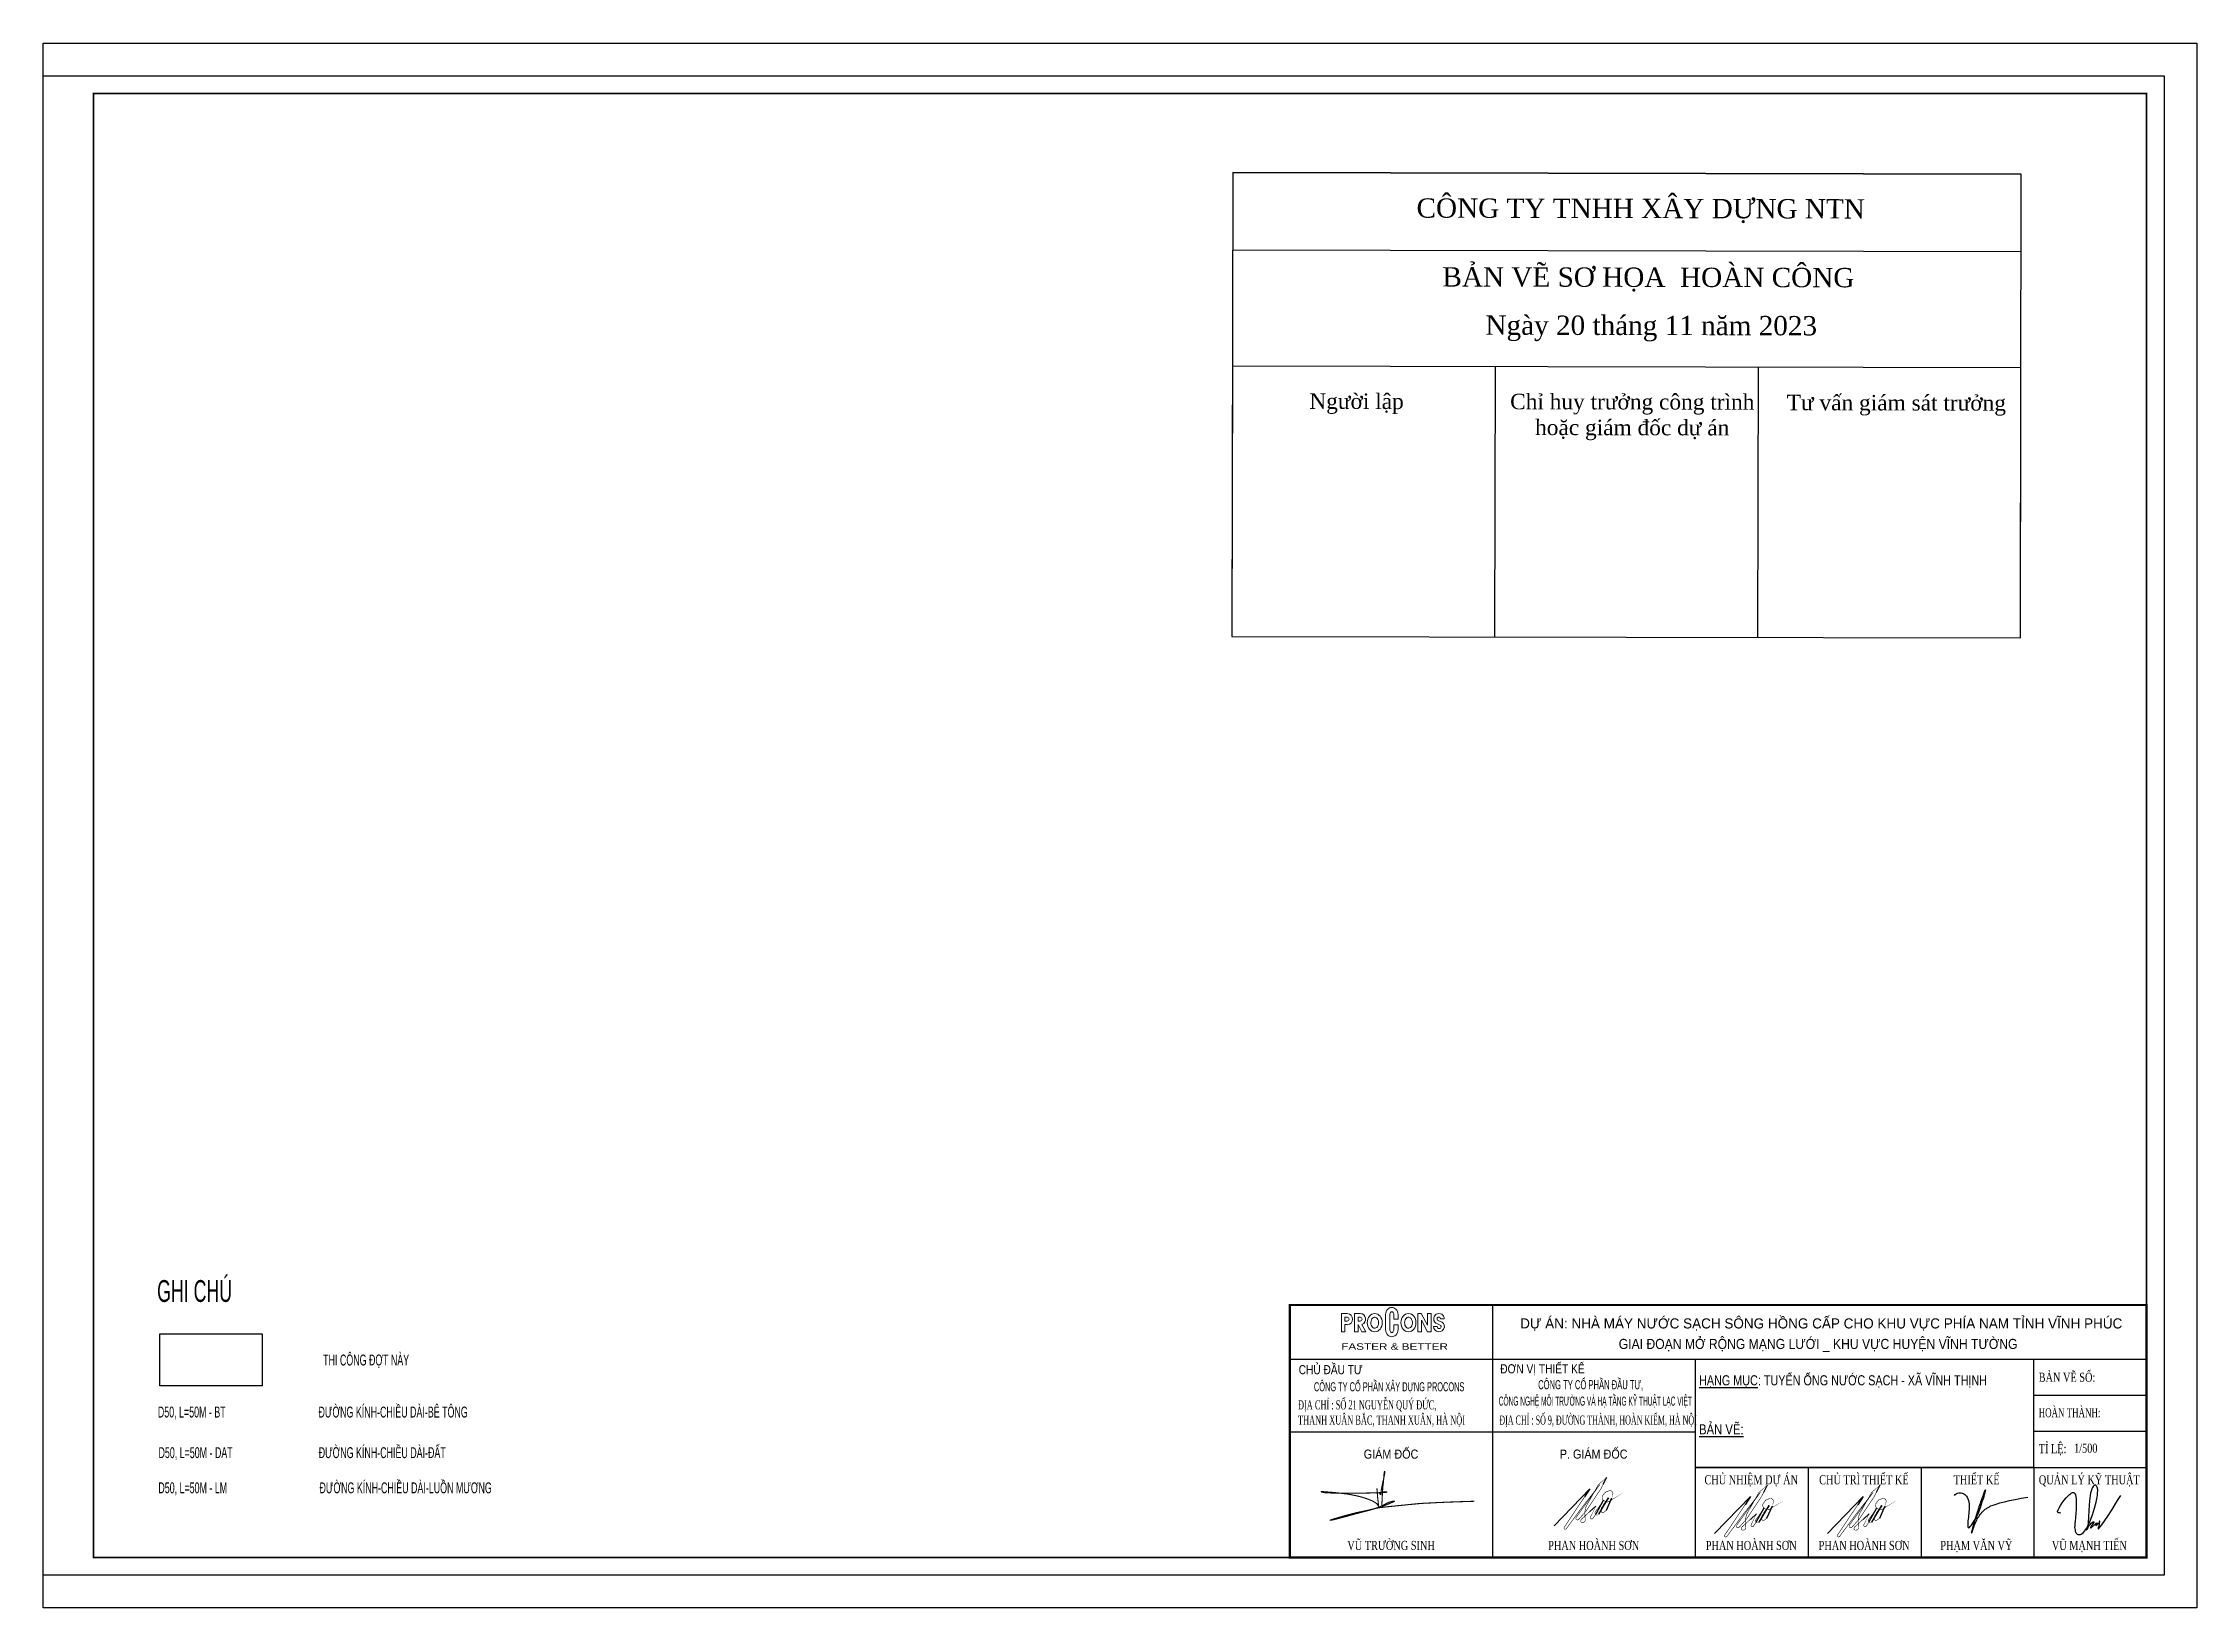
# Paper-space layout 'Layout1' of a CAD drawing. Extents: x -2400 to 6820, y -1166 to 888.
# Drawn here: x 3364.1 to 3790.6, y -1158.8 to -848.8 of the extents above; entities that cross this region are included whole.
import ezdxf
from ezdxf.enums import TextEntityAlignment as Align

# ---------------------------------------------------------------- set-up
doc = ezdxf.new("R2010")
doc.units = 0
doc.header["$MEASUREMENT"] = 0
for name, color, linetype in [('50', 2, 'Continuous'), ('CHU KHUNG TEN', 7, 'Continuous'), ('DUONGBAO', 7, 'Continuous'), ('NETTHAY', 7, 'Continuous'), ('Text', 2, 'Continuous'), ('Thi công đợt này', 10, 'ZIGZAG')]:
    doc.layers.add(name, color=color, linetype=linetype)
doc.layers.add('G-ANNO-TTLB', color=6, linetype='Continuous', lineweight=9)
doc.layers.add('G-IMPT', color=8, linetype='Continuous', lineweight=9)
doc.styles.add('Arial_7', font='arial.ttf', dxfattribs={"width": 1.3, "height": 1.43})
doc.styles.get("Standard").update_dxf_attribs({"font": 'vntimeh.shx', "bigfont": 'vn.shx'})
doc.styles.add('STYLE5', font='VHARIAL.TTF')
doc.styles.add('vnavantH', font='VHAVAN.TTF')
doc.styles.add('VNTIMEHSHX', font='vntimeh.shx', dxfattribs={"width": 0.8})
doc.linetypes.add('ZIGZAG', pattern='A,0.0001,-0.2,[131,ltypeshp.shx,S=0.2,R=0,X=-0.2,Y=0],-0.4,[131,ltypeshp.shx,S=0.2,R=180,X=0.2,Y=0],-0.2', length=0.8001)

psp = doc.layouts.get("Layout1")

# ---------------------------------------------------------------- texts
at = {"layer": 'CHU KHUNG TEN', "color": 2, "style": 'vnavantH', "width": 0.608203}
for s, height, p in [('ghi chó', 4.32, (3394.06, -1098.19)), ('thi c«ng ®ît nµy', 2.16, (3428.04, -1110.78)), ('c«ng ty cæ phÇn x©y dùng procons', 1.8, (3630.63, -1115.9)), ('d50, l=50m - bt', 2.16, (3393.5, -1121.09)), ('®\xadêng kÝnh-chiÒu dµi-bª t«ng', 2.16, (3433.38, -1121.09)), ('d50, l=50m - dat', 2.16, (3394.26, -1129.13)), ('®\xadêng kÝnh-chiÒu dµi-®Êt', 2.16, (3431.22, -1129.13)), ('d50, l=50m - lm', 2.16, (3393.7, -1136.1)), ('®\xadêng kÝnh-chiÒu dµi-luån m\xad¬ng', 2.16, (3435.86, -1136.1))]:
    psp.add_text(s, height=height, dxfattribs=at).set_placement(p, align=Align.CENTER)
at = {"layer": 'CHU KHUNG TEN', "color": 2, "style": 'vnavantH'}
for s, width, p, p2 in [('c«ng ty cæ phÇn ®Çu t\xad,', 0.624055, (3660.14, -1115.49), (3680.93, -1115.49)), ('c«ng nghÖ m«i tr\xadêng vµ h¹ tÇng kü thuËt l¹c viÖt', 0.546264, (3652.33, -1118.74), (3690.58, -1118.74))]:
    psp.add_text(s, height=1.8, dxfattribs=dict(at, width=width)).set_placement(p, p2, align=Align.FIT)
at = {"layer": 'G-ANNO-TTLB', "insert": (3621.14, -1106.39), "char_height": 1.2768, "width": 24.7521, "attachment_point": 1, "style": 'Arial_7'}
psp.add_mtext('FASTER & BETTER', dxfattribs=at)
at = {"layer": 'Text', "color": 2, "style": 'vnavantH'}
psp.add_text('dù ¸n: nhµ m¸y n\xadíc s¹ch s«ng hång cÊp cho khu vùc phÝa nam tØnh vÜnh phóc ', height=2, dxfattribs=at).set_placement((3716.57, -1102.37), align=Align.MIDDLE)
at = {"layer": 'Text', "color": 2, "style": 'vnavantH', "width": 0.9}
psp.add_text('giai ®o¹n më réng m¹ng l\xadíi _ khu vùc huyÖn vÜnh t\xadêng', height=2, dxfattribs=at).set_placement((3715.58, -1106.5), align=Align.MIDDLE)
at = {"layer": 'Text', "color": 2}
for s, style, width, p in [('chñ ®Çu t\xad', 'STYLE5', 0.8, (3612.71, -1112.51)), ('®¬n vÞ thiÕt kÕ', 'STYLE5', 0.8, (3652.64, -1112.34)), ('B¶n vÏ sè:', 'VNTIMEHSHX', 0.75, (3759.26, -1114.02)), ('®Þa chØ : sè 21 nguyÔn quý ®øc,', 'VNTIMEHSHX', 0.6, (3612.58, -1119.48)), ('thanh xu©n b¾c, thanh xu©n, hµ néi', 'VNTIMEHSHX', 0.6, (3612.58, -1122.5)), ('®Þa chØ : sè 9, ®\xadêng thµnh, hoµn kiÕm, hµ néi', 'VNTIMEHSHX', 0.55, (3652.45, -1122.5)), ('hoµn thµnh:', 'VNTIMEHSHX', 0.65, (3759.26, -1121.04)), ('TØ LÖ:', 'VNTIMEHSHX', 0.75, (3759.26, -1128.16)), ('1/500', 'VNTIMEHSHX', 0.75, (3766.26, -1128.07))]:
    psp.add_text(s, height=1.8, dxfattribs=dict(at, style=style, width=width)).set_placement(p)
at = {"layer": 'Text', "color": 2, "width": 0.8}
for s, style, p in [('%%Uh¹ng môc%%U: tuyÕn èng n\xadíc s¹ch - x· vÜnh thÞnh', 'vnavantH', (3692, -1113.72)), ('%%Ub¶n vÏ:', 'STYLE5', (3692, -1123.44))]:
    psp.add_text(s, height=2, dxfattribs=dict(at, style=style)).set_placement(p, align=Align.MIDDLE_LEFT)
at = {"layer": 'Text', "color": 2}
for s, style, width, p in [('gi¸m ®èc', 'STYLE5', 0.85, (3631.01, -1128.34)), ('p. gi¸m ®èc', 'STYLE5', 0.85, (3671.13, -1128.34)), ('CHñ NHIÖM Dù ¸N', 'VNTIMEHSHX', 0.75, (3702.33, -1133.42)), ('Chñ tr× ThiÕt kÕ', 'VNTIMEHSHX', 0.75, (3724.65, -1133.42)), ('ThiÕt kÕ', 'VNTIMEHSHX', 0.75, (3746.97, -1133.42)), ('QU¶N Lý Kü THUËT', 'VNTIMEHSHX', 0.75, (3769.29, -1133.42)), ('vò tr\xadêng sinh', 'VNTIMEHSHX', 0.75, (3631.01, -1146.43)), ('phan hoµnh s¬n', 'VNTIMEHSHX', 0.75, (3671.13, -1146.43)), ('phan hoµnh s¬n', 'VNTIMEHSHX', 0.75, (3702.33, -1146.43)), ('phan hoµnh s¬n', 'VNTIMEHSHX', 0.75, (3724.69, -1146.43)), ('ph¹m v¨n vü', 'VNTIMEHSHX', 0.75, (3746.92, -1146.43)), ('vò m¹nh tiÕn', 'VNTIMEHSHX', 0.75, (3769.29, -1146.43))]:
    psp.add_text(s, height=1.8, dxfattribs=dict(at, style=style, width=width)).set_placement(p, align=Align.MIDDLE_CENTER)

# ---------------------------------------------------------------- blocks, each defined once
blk = doc.blocks.new('phs')
at = {"color": 100}
for points in [[(27.4, 19.11), (40.23, 32.35)], [(40.23, 32.35), (38.3, 29.47)], [(45, 33.98), (46.29, 36.52)], [(40.17, 24.22), (42.34, 26.18)], [(42.41, 23.45), (45.05, 28.3)], [(43.36, 23.27), (46.86, 29.15)], [(46.86, 29.15), (44.94, 26.4)], [(46.11, 24.7), (48.08, 29.11)]]:
    blk.add_lwpolyline(points, dxfattribs=at)
at = {"color": 100, "const_width": 0.2}
for points in [[(38.3, 29.47), (31.07, 18.68, 0.220706), (31.04, 18.02), (31.04, 18.02, 0.401128), (31.81, 18.15), (37.73, 26.18), (43.79, 33.93)], [(43.79, 33.93), (35.23, 22.07), (35.2, 21.92, 0.765456), (36.18, 21.42), (38.54, 24.04, 0.036101), (38.83, 24.41), (44.04, 32.19, 0.025236), (44.07, 32.24), (45, 33.98)], [(44.94, 26.4), (44.35, 25.56, 0.153955), (44.25, 25.25), (44.25, 24.38, 0.62463), (45.14, 23.95), (46.11, 24.7)]]:
    blk.add_lwpolyline(points, format="xyb", dxfattribs=at)
at = {"color": 100}
for points in [[(46.29, 36.52, 0.0528, 0.2, 0), (43.72, 34.3, 0.2, 0.2, 0.085739), (43.01, 33.44, 0.2, 0.2, 0), (38.82, 26.03, 0.2, 0.2, 0.083155), (38.75, 25.85, 0.2, 0.2, 0), (38.38, 23.86, 0.2, 0.2, 0), (38.54, 21.27, 0.2, 0.2, -0.409714), (37.77, 20.39, 0.2, 0.2, 0), (37.47, 20.36, 0.2, 0.2, -0.560364), (36.98, 21.05, 0.2, 0.2, 0), (37.13, 21.42, 0.2, 0.2, -0.11039), (37.26, 21.59, 0.2, 0.2, 0), (40.17, 24.22, 0.2, 0.2, 0)], [(48.08, 29.11, 0.05, 0.2, 0), (48.46, 30.69, 0.2, 0.2, 0.505026), (47.04, 31.62, 0.2, 0.2, 0), (46.22, 31.39, 0.2, 0.2, 0.160271), (45.58, 30.96, 0.2, 0.2, 0), (44.85, 30.02, 0.2, 0.2, 0.426284), (45.11, 28.25, 0.2, 0.2, 0), (45.63, 27.88, 0.2, 0.2, 0.29986), (47, 27.83, 0.2, 0.03, 0), (51.98, 30.87, 0, 0, 0)], [(42.34, 26.18, 0.05, 0.2, 0), (40.42, 22.24, 0.2, 0.2, 0.688574), (41.21, 21.68, 0.2, 0.2, 0), (41.21, 21.68, 0.2, 0.2, 0), (42.41, 23.45, 0.2, 0.2, 0)], [(45.05, 28.3, 0.05, 0.2, 0), (42.14, 24.09, 0.2, 0.2, 0.206634), (42.05, 23.66, 0.2, 0.2, 0), (42.07, 23.58, 0.2, 0.121, 0.672746), (43.36, 23.27, 0.2, 0.121, 0.213777)]]:
    blk.add_lwpolyline(points, format="xyseb", dxfattribs=at)
blk = doc.blocks.new('Khung A2 CN - NMN Song Hong chuan - chu ky_dwg_logo PROCONS-959554-Autocad')
at = {"layer": 'G-IMPT'}
for p, q in [((9.16, 2.07), (8.42, 2.07)), ((9.81, 3.58), (10.58, 3.58))]:
    blk.add_line(p, q, dxfattribs=at)
at = {"layer": 'G-IMPT', "flags": 128}
for points in [[(-9, 4.66), (-10.17, 4.66), (-10.17, 0.98), (-9.45, 0.98), (-9.45, 2.43), (-9, 2.43)], [(-6.02, 2.49), (-5.26, 0.98), (-6.04, 0.98), (-6.77, 2.43), (-6.81, 2.43), (-6.81, 0.98), (-7.54, 0.98), (-7.54, 4.66), (-6.37, 4.66)], [(-1.28, 4.47), (-1.28, 2.39), (-1.28, 1.43)], [(-0.42, 1.47), (-0.43, 2.17), (-0.43, 4.44)], [(0.42, 4.44), (0.43, 3.51), (1.29, 3.51), (1.28, 4.47)], [(-9.01, 3.94), (-9.45, 3.94), (-9.45, 3.15), (-9.01, 3.15)], [(-6.38, 3.94), (-6.81, 3.94), (-6.81, 3.15), (-6.38, 3.15)], [(1.28, 1.43), (1.29, 2.39), (0.43, 2.39), (0.43, 2.39), (0.42, 1.47)]]:
    blk.add_lwpolyline(points, dxfattribs=at)
blk.add_lwpolyline([(5.96, 3.33), (7.22, 0.98), (7.92, 0.98), (7.92, 4.66), (7.19, 4.66), (7.19, 2.3), (5.92, 4.66), (5.23, 4.66), (5.23, 0.98), (5.96, 0.98)], close=True, dxfattribs=at)
at = {"layer": 'G-IMPT'}
for centre, radius, start, end in [((-9.02, 3.54), 1.12, 271.3358, 88.6642), ((-6.39, 3.54), 1.12, 289.5502, 88.6642), ((0.49, 4.36), 1.78, 137.0556, 176.3882), ((0, 4.75), 1.15, 90, 134.6846), ((0.31, 4.44), 0.732, 133.3935, 180.0239), ((0, 4.75), 0.291, 90, 131.7943), ((0, 4.75), 1.15, 45.3154, 90), ((0, 4.75), 0.291, 48.2057, 90), ((-0.31, 4.44), 0.732, 359.9761, 46.6065), ((-0.49, 4.36), 1.78, 3.6118, 42.9444), ((9.51, 3.6), 1.07, 359.1072, 180.7723), ((-9.02, 3.54), 0.392, 272.2528, 87.7472), ((-6.39, 3.54), 0.392, 272.2528, 87.7472), ((0.49, 1.55), 1.78, 183.6118, 222.9444), ((0, 1.15), 1.15, 225.3154, 270), ((0.31, 1.47), 0.732, 179.9761, 226.6065), ((0, 1.15), 0.291, 228.2057, 270), ((0, 1.15), 0.291, 270, 311.7943), ((0, 1.15), 1.15, 270, 314.6846), ((-0.31, 1.47), 0.732, 313.3935, 0.0239), ((-0.49, 1.55), 1.78, 317.0556, 356.3882), ((9.51, 2.07), 1.09, 180.2807, 350.2716), ((9.47, 3.6), 1.03, 180.7723, 255.7515), ((9.46, 3.62), 0.355, 354.0596, 230.3071), ((9.54, 2.02), 0.384, 172.6164, 50.7864), ((8.85, 1.18), 1.46, 50.7864, 75.7515), ((9.98, 4.24), 1.17, 230.0669, 258.8328), ((9.53, 2.05), 1.07, 351.2666, 77.844)]:
    blk.add_arc(centre, radius, start, end, dxfattribs=at)
for centre in [(-3.44, 2.82), (3.36, 2.82)]:
    blk.add_ellipse(centre, major_axis=(0, 1.84), ratio=0.821242, dxfattribs=at)
for points, knots in [([(-3.44, 3.94), (-3.53, 3.94), (-3.62, 3.91), (-3.82, 3.8), (-3.92, 3.71), (-4.09, 3.46), (-4.16, 3.3), (-4.23, 2.96), (-4.23, 2.77), (-4.18, 2.41), (-4.12, 2.25), (-3.96, 1.98), (-3.86, 1.88), (-3.67, 1.75), (-3.57, 1.71), (-3.48, 1.71)], [0, 0, 0, 0, 0.439344, 0.439344, 0.878688, 0.878688, 1.318032, 1.318032, 1.757376, 1.757376, 2.19672, 2.19672, 2.636064, 2.636064, 3.075408, 3.075408, 3.075408, 3.075408]), ([(-3.48, 1.71), (-3.39, 1.7), (-3.3, 1.72), (-3.1, 1.81), (-3, 1.89), (-2.82, 2.12), (-2.75, 2.26), (-2.66, 2.6), (-2.64, 2.79), (-2.68, 3.15), (-2.73, 3.32), (-2.88, 3.61), (-2.97, 3.72), (-3.16, 3.87), (-3.26, 3.91), (-3.38, 3.93), (-3.41, 3.94), (-3.44, 3.94)], [3.075408, 3.075408, 3.075408, 3.075408, 3.514752, 3.514752, 3.954097, 3.954097, 4.393441, 4.393441, 4.832785, 4.832785, 5.272129, 5.272129, 5.711473, 5.711473, 6.150817, 6.150817, 6.283185, 6.283185, 6.283185, 6.283185]), ([(3.36, 3.94), (3.26, 3.94), (3.17, 3.91), (2.98, 3.8), (2.88, 3.71), (2.71, 3.46), (2.64, 3.3), (2.57, 2.96), (2.56, 2.77), (2.62, 2.41), (2.68, 2.25), (2.83, 1.98), (2.93, 1.88), (3.13, 1.75), (3.22, 1.71), (3.32, 1.71)], [0, 0, 0, 0, 0.439344, 0.439344, 0.878688, 0.878688, 1.318032, 1.318032, 1.757376, 1.757376, 2.19672, 2.19672, 2.636064, 2.636064, 3.075408, 3.075408, 3.075408, 3.075408]), ([(3.32, 1.71), (3.41, 1.7), (3.5, 1.72), (3.69, 1.81), (3.79, 1.89), (3.97, 2.12), (4.05, 2.26), (4.14, 2.6), (4.15, 2.79), (4.12, 3.15), (4.07, 3.32), (3.92, 3.61), (3.82, 3.72), (3.63, 3.87), (3.53, 3.91), (3.41, 3.93), (3.38, 3.94), (3.36, 3.94)], [3.075408, 3.075408, 3.075408, 3.075408, 3.514752, 3.514752, 3.954097, 3.954097, 4.393441, 4.393441, 4.832785, 4.832785, 5.272129, 5.272129, 5.711473, 5.711473, 6.150817, 6.150817, 6.283185, 6.283185, 6.283185, 6.283185])]:
    blk.add_open_spline(points, degree=3, knots=knots, dxfattribs=at)
blk = doc.blocks.new('DAUHC')
blk.add_lwpolyline([(2424570, 1065996), (2439530, 1065996), (2439530, 1074796), (2424570, 1074796)], close=True)
for points in [[(2424570, 1074796), (2439530, 1074796)], [(2424570, 1073329), (2439530, 1073329)], [(2424570, 1071129), (2439530, 1071129)], [(2424570, 1071129), (2424570, 1065996)], [(2429556, 1071129), (2429556, 1065996)], [(2434543, 1071129), (2434543, 1065996)], [(2439530, 1065996), (2439530, 1071129)]]:
    blk.add_lwpolyline(points)
for s, insert, char_height, width, attachment_point in [('{\\fTimes New Roman|b0|i0|c0|p18;CÔNG TY TNHH XÂY DỰNG NTN}', (2428058, 1074315), 366.67, 13429.23, 1), ('{\\fTimes New Roman|b0|i0|c0|p18;BẢN VẼ SƠ HỌA  HOÀN CÔNG}', (2428552, 1073010), 366.67, 8540.82, 1), ('{\\fTimes New Roman|b0|i0|c0|p18;Ngày 20 tháng 11 năm 2023}', (2429370, 1072096), 366.67, 8540.82, 1), ('{\\fTimes New Roman|b0|i0|c0|p18;Người lập}', (2426032, 1070610), 293.33, 6832.66, 1), ('{\\fTimes New Roman|b0|i0|c0|p18;Chỉ huy trưởng công trình\\Phoặc giám đốc dự án}', (2432158, 1070610), 293.33, 4614.58, 2), ('{\\fTimes New Roman|b0|i0|c0|p18;Tư vấn giám sát trưởng}', (2435088, 1070601), 293.33, 6832.66, 1)]:
    blk.add_mtext(s, dxfattribs=dict(insert=insert, char_height=char_height, width=width, attachment_point=attachment_point))

# ---------------------------------------------------------------- linework, layer by layer
for p, q in [((3758.28, -1130.96), (3691.31, -1130.96)), ((3713.63, -1130.96), (3713.63, -1148.81)), ((3735.96, -1130.96), (3735.96, -1148.81)), ((3758.28, -1130.96), (3758.28, -1148.81))]:
    psp.add_line(p, q)
at = {"color": 8, "const_width": 0.214}
psp.add_lwpolyline([(3628.21, -1135.11), (3628.27, -1135.93), (3628.33, -1136.62), (3628.38, -1137.18), (3628.43, -1137.63), (3628.47, -1137.98), (3628.5, -1138.25), (3628.53, -1138.44), (3628.54, -1138.57), (3628.55, -1138.65), (3628.55, -1138.69), (3628.54, -1138.7), (3628.52, -1138.68), (3628.5, -1138.64), (3628.47, -1138.58), (3628.44, -1138.52), (3628.4, -1138.45), (3628.36, -1138.39), (3628.32, -1138.33), (3628.28, -1138.28), (3628.23, -1138.23), (3628.18, -1138.18), (3628.13, -1138.13), (3628.07, -1138.09), (3628.01, -1138.04), (3627.94, -1137.99), (3627.87, -1137.94), (3627.8, -1137.89), (3627.72, -1137.85), (3627.63, -1137.8), (3627.54, -1137.75), (3627.45, -1137.7), (3627.35, -1137.65), (3627.25, -1137.6), (3627.15, -1137.55), (3627.05, -1137.51), (3626.94, -1137.46), (3626.82, -1137.41), (3626.71, -1137.37), (3626.59, -1137.32), (3626.46, -1137.27), (3626.34, -1137.23), (3626.21, -1137.18), (3626.08, -1137.13), (3625.94, -1137.09), (3625.81, -1137.04), (3625.68, -1137), (3625.54, -1136.96), (3625.41, -1136.92), (3625.28, -1136.88), (3625.15, -1136.84), (3625.03, -1136.81), (3624.91, -1136.78), (3624.79, -1136.75), (3624.67, -1136.72), (3624.56, -1136.69), (3624.45, -1136.66), (3624.35, -1136.64), (3624.25, -1136.62), (3624.16, -1136.6), (3624.07, -1136.58), (3623.98, -1136.56), (3623.89, -1136.54), (3623.81, -1136.53), (3623.72, -1136.51), (3623.64, -1136.49), (3623.55, -1136.48), (3623.47, -1136.46), (3623.38, -1136.44), (3623.3, -1136.42), (3623.21, -1136.41), (3623.13, -1136.39), (3623.05, -1136.37), (3622.96, -1136.36), (3622.88, -1136.34), (3622.8, -1136.33), (3622.71, -1136.31), (3622.62, -1136.29), (3622.53, -1136.28), (3622.44, -1136.26), (3622.35, -1136.25), (3622.25, -1136.23), (3622.15, -1136.22), (3622.04, -1136.21), (3621.92, -1136.19), (3621.8, -1136.18), (3621.68, -1136.16), (3621.54, -1136.15), (3621.4, -1136.13), (3621.25, -1136.11), (3621.09, -1136.09), (3620.93, -1136.08), (3620.76, -1136.06), (3620.58, -1136.04), (3620.4, -1136.02), (3620.21, -1136), (3620.02, -1135.98), (3619.83, -1135.96), (3619.64, -1135.95), (3619.46, -1135.93), (3619.27, -1135.91), (3619.09, -1135.9), (3618.92, -1135.88), (3618.76, -1135.87), (3618.61, -1135.86), (3618.47, -1135.85), (3618.35, -1135.84), (3618.23, -1135.83), (3618.13, -1135.82), (3618.03, -1135.81), (3617.94, -1135.8), (3617.85, -1135.8), (3617.77, -1135.79), (3617.69, -1135.78), (3617.62, -1135.78), (3617.55, -1135.77), (3617.48, -1135.77), (3617.42, -1135.76), (3617.36, -1135.76), (3617.32, -1135.76), (3617.28, -1135.76), (3617.24, -1135.76), (3617.22, -1135.76), (3617.2, -1135.76), (3617.19, -1135.76), (3617.18, -1135.77), (3617.18, -1135.78), (3617.18, -1135.78), (3617.19, -1135.79), (3617.2, -1135.8), (3617.22, -1135.81), (3617.24, -1135.82), (3617.26, -1135.84), (3617.28, -1135.85), (3617.32, -1135.86), (3617.35, -1135.87), (3617.39, -1135.89), (3617.44, -1135.9), (3617.48, -1135.91), (3617.53, -1135.92), (3617.58, -1135.93), (3617.64, -1135.94), (3617.69, -1135.95), (3617.74, -1135.95), (3617.79, -1135.96), (3617.83, -1135.97), (3617.87, -1135.97), (3617.92, -1135.98), (3617.96, -1135.99), (3618, -1135.99), (3618.04, -1136), (3618.09, -1136), (3618.14, -1136.01), (3618.19, -1136.01), (3618.25, -1136.01), (3618.31, -1136.02), (3618.38, -1136.02), (3618.45, -1136.02), (3618.52, -1136.03), (3618.6, -1136.03), (3618.68, -1136.03), (3618.77, -1136.03), (3618.86, -1136.03), (3618.97, -1136.03), (3619.08, -1136.04), (3619.2, -1136.04), (3619.35, -1136.04), (3619.5, -1136.04), (3619.68, -1136.04), (3619.88, -1136.05), (3620.1, -1136.05), (3620.33, -1136.06), (3620.57, -1136.06), (3620.83, -1136.07), (3621.08, -1136.07), (3621.33, -1136.08), (3621.58, -1136.08), (3621.83, -1136.09), (3622.06, -1136.09), (3622.29, -1136.09), (3622.52, -1136.09), (3622.74, -1136.09), (3622.95, -1136.09), (3623.16, -1136.09), (3623.37, -1136.09), (3623.57, -1136.09), (3623.78, -1136.08), (3623.98, -1136.08), (3624.18, -1136.08), (3624.38, -1136.08), (3624.58, -1136.07), (3624.78, -1136.07), (3624.99, -1136.07), (3625.21, -1136.06), (3625.43, -1136.06), (3625.66, -1136.06), (3625.9, -1136.06), (3626.15, -1136.05), (3626.42, -1136.05), (3626.71, -1136.04), (3627.02, -1136.03), (3627.36, -1136.02), (3627.71, -1136.01), (3628.06, -1136), (3628.41, -1135.99), (3628.75, -1135.98), (3629.06, -1135.96), (3629.34, -1135.95), (3629.58, -1135.94), (3629.77, -1135.93), (3629.91, -1135.92), (3630.02, -1135.91), (3630.09, -1135.9), (3630.14, -1135.89), (3630.16, -1135.88), (3630.17, -1135.87), (3630.17, -1135.86), (3630.17, -1135.86), (3630.17, -1135.85), (3630.16, -1135.84), (3630.15, -1135.83), (3630.13, -1135.82), (3630.11, -1135.82), (3630.08, -1135.81), (3630.04, -1135.81), (3630, -1135.81), (3629.94, -1135.81), (3629.89, -1135.81), (3629.83, -1135.81), (3629.77, -1135.81), (3629.71, -1135.82), (3629.65, -1135.82), (3629.6, -1135.82), (3629.54, -1135.83), (3629.5, -1135.83), (3629.45, -1135.84), (3629.41, -1135.84), (3629.37, -1135.85), (3629.33, -1135.86), (3629.29, -1135.87), (3629.26, -1135.88), (3629.22, -1135.89), (3629.18, -1135.91), (3629.14, -1135.92), (3629.1, -1135.94), (3629.06, -1135.96), (3629.02, -1135.97), (3628.99, -1135.99), (3628.96, -1136.01), (3628.94, -1136.02), (3628.91, -1136.04), (3628.9, -1136.05), (3628.88, -1136.06), (3628.87, -1136.08), (3628.86, -1136.09), (3628.85, -1136.1), (3628.84, -1136.12), (3628.84, -1136.13), (3628.83, -1136.14), (3628.83, -1136.15), (3628.83, -1136.17), (3628.82, -1136.18), (3628.82, -1136.19), (3628.82, -1136.2), (3628.82, -1136.22), (3628.82, -1136.23), (3628.83, -1136.24), (3628.83, -1136.25), (3628.83, -1136.26), (3628.83, -1136.27), (3628.84, -1136.28), (3628.84, -1136.29), (3628.85, -1136.3), (3628.85, -1136.3), (3628.86, -1136.31), (3628.87, -1136.32), (3628.88, -1136.32), (3628.88, -1136.32), (3628.89, -1136.32), (3628.9, -1136.33), (3628.91, -1136.33), (3628.92, -1136.32), (3628.94, -1136.32), (3628.95, -1136.32), (3628.96, -1136.31), (3628.97, -1136.3), (3628.98, -1136.3), (3628.99, -1136.29), (3629, -1136.28), (3629.01, -1136.26), (3629.01, -1136.25), (3629.02, -1136.24), (3629.02, -1136.22), (3629.03, -1136.2), (3629.03, -1136.17), (3629.03, -1136.15), (3629.03, -1136.11), (3629.03, -1136.08), (3629.03, -1136.04), (3629.03, -1135.99), (3629.03, -1135.94), (3629.03, -1135.89), (3629.03, -1135.84), (3629.04, -1135.78), (3629.04, -1135.72), (3629.05, -1135.65), (3629.05, -1135.59), (3629.06, -1135.51), (3629.08, -1135.43), (3629.09, -1135.34), (3629.11, -1135.24), (3629.13, -1135.12), (3629.16, -1134.99), (3629.19, -1134.84), (3629.22, -1134.68), (3629.26, -1134.51), (3629.29, -1134.33), (3629.33, -1134.15), (3629.37, -1133.96), (3629.41, -1133.78), (3629.45, -1133.6), (3629.49, -1133.43), (3629.52, -1133.26), (3629.56, -1133.11), (3629.59, -1132.96), (3629.62, -1132.83), (3629.65, -1132.7), (3629.67, -1132.59), (3629.69, -1132.49), (3629.71, -1132.4), (3629.73, -1132.33), (3629.74, -1132.26), (3629.76, -1132.2), (3629.77, -1132.15), (3629.77, -1132.11), (3629.78, -1132.07), (3629.79, -1132.03), (3629.79, -1132), (3629.79, -1131.96), (3629.79, -1131.93), (3629.79, -1131.9), (3629.79, -1131.88), (3629.79, -1131.85), (3629.79, -1131.83), (3629.78, -1131.81), (3629.78, -1131.8), (3629.77, -1131.79), (3629.77, -1131.78), (3629.76, -1131.77), (3629.75, -1131.77), (3629.74, -1131.77), (3629.73, -1131.77), (3629.72, -1131.78), (3629.71, -1131.79), (3629.7, -1131.81), (3629.69, -1131.83), (3629.68, -1131.85), (3629.67, -1131.88), (3629.66, -1131.91), (3629.65, -1131.94), (3629.65, -1131.99), (3629.64, -1132.03), (3629.63, -1132.08), (3629.63, -1132.14), (3629.62, -1132.2), (3629.62, -1132.28), (3629.61, -1132.37), (3629.6, -1132.46), (3629.6, -1132.57), (3629.59, -1132.69), (3629.58, -1132.82), (3629.57, -1132.96), (3629.56, -1133.1), (3629.55, -1133.24), (3629.54, -1133.37), (3629.53, -1133.49), (3629.52, -1133.6), (3629.51, -1133.69), (3629.51, -1133.77), (3629.5, -1133.84), (3629.49, -1133.9), (3629.49, -1133.95), (3629.48, -1134.01), (3629.47, -1134.06), (3629.47, -1134.12), (3629.46, -1134.19), (3629.45, -1134.26), (3629.44, -1134.34), (3629.43, -1134.42), (3629.42, -1134.51), (3629.41, -1134.59), (3629.4, -1134.68), (3629.39, -1134.77), (3629.38, -1134.86), (3629.37, -1134.95), (3629.37, -1135.04), (3629.36, -1135.13), (3629.35, -1135.23), (3629.35, -1135.32), (3629.34, -1135.41), (3629.33, -1135.5), (3629.33, -1135.59), (3629.32, -1135.69), (3629.31, -1135.78), (3629.31, -1135.88), (3629.3, -1135.97), (3629.3, -1136.07), (3629.29, -1136.17), (3629.29, -1136.26), (3629.28, -1136.36), (3629.28, -1136.46), (3629.27, -1136.56), (3629.27, -1136.66), (3629.26, -1136.77), (3629.26, -1136.88), (3629.25, -1137), (3629.25, -1137.13), (3629.24, -1137.26), (3629.23, -1137.4), (3629.23, -1137.55), (3629.22, -1137.69), (3629.21, -1137.83), (3629.2, -1137.97), (3629.19, -1138.1), (3629.19, -1138.21), (3629.18, -1138.32), (3629.18, -1138.41), (3629.17, -1138.49), (3629.18, -1138.56), (3629.18, -1138.61), (3629.19, -1138.66), (3629.2, -1138.69), (3629.23, -1138.71), (3629.25, -1138.71), (3629.29, -1138.71), (3629.33, -1138.7), (3629.37, -1138.69), (3629.42, -1138.67), (3629.47, -1138.64), (3629.52, -1138.62), (3629.57, -1138.59), (3629.63, -1138.56), (3629.68, -1138.54), (3629.74, -1138.52), (3629.79, -1138.49), (3629.85, -1138.47), (3629.91, -1138.45), (3629.97, -1138.43), (3630.03, -1138.4), (3630.09, -1138.38), (3630.16, -1138.35), (3630.23, -1138.32), (3630.29, -1138.3), (3630.36, -1138.27), (3630.43, -1138.24), (3630.5, -1138.21), (3630.56, -1138.18), (3630.63, -1138.16), (3630.69, -1138.13), (3630.75, -1138.11), (3630.81, -1138.08), (3630.87, -1138.06), (3630.92, -1138.04), (3630.98, -1138.02), (3631.03, -1137.99), (3631.08, -1137.97), (3631.13, -1137.95), (3631.17, -1137.93), (3631.22, -1137.91), (3631.26, -1137.9), (3631.31, -1137.88), (3631.35, -1137.86), (3631.39, -1137.85), (3631.43, -1137.83), (3631.46, -1137.81), (3631.49, -1137.8), (3631.53, -1137.79), (3631.55, -1137.77), (3631.58, -1137.76), (3631.6, -1137.75), (3631.63, -1137.74), (3631.64, -1137.72), (3631.66, -1137.71), (3631.67, -1137.7), (3631.68, -1137.69), (3631.68, -1137.68), (3631.68, -1137.67), (3631.67, -1137.67), (3631.66, -1137.66), (3631.65, -1137.66), (3631.63, -1137.66), (3631.61, -1137.66), (3631.58, -1137.66), (3631.55, -1137.66), (3631.51, -1137.66), (3631.46, -1137.67), (3631.41, -1137.68), (3631.36, -1137.69), (3631.29, -1137.7), (3631.23, -1137.71), (3631.16, -1137.73), (3631.09, -1137.74), (3631.02, -1137.76), (3630.95, -1137.78), (3630.88, -1137.8), (3630.82, -1137.82), (3630.75, -1137.84), (3630.69, -1137.86), (3630.63, -1137.88), (3630.57, -1137.9), (3630.52, -1137.92), (3630.46, -1137.94), (3630.41, -1137.97), (3630.36, -1137.99), (3630.3, -1138.01), (3630.25, -1138.04), (3630.2, -1138.06), (3630.14, -1138.09), (3630.08, -1138.12), (3630.02, -1138.15), (3629.96, -1138.18), (3629.9, -1138.22), (3629.83, -1138.26), (3629.75, -1138.3), (3629.67, -1138.34), (3629.58, -1138.39), (3629.48, -1138.44), (3629.37, -1138.49), (3629.25, -1138.55), (3629.11, -1138.62), (3628.97, -1138.69), (3628.81, -1138.76), (3628.63, -1138.83), (3628.44, -1138.91), (3628.24, -1138.98), (3628.03, -1139.06), (3627.79, -1139.14), (3627.55, -1139.22), (3627.28, -1139.3), (3627.01, -1139.38), (3626.73, -1139.45), (3626.44, -1139.53), (3626.15, -1139.61), (3625.86, -1139.68), (3625.57, -1139.76), (3625.28, -1139.83), (3624.99, -1139.91), (3624.7, -1139.98), (3624.42, -1140.05), (3624.13, -1140.13), (3623.85, -1140.2), (3623.57, -1140.28), (3623.3, -1140.35), (3623.02, -1140.43), (3622.75, -1140.5), (3622.48, -1140.58), (3622.22, -1140.65), (3621.96, -1140.72), (3621.72, -1140.79), (3621.49, -1140.85), (3621.28, -1140.91), (3621.08, -1140.96), (3620.9, -1141.01), (3620.73, -1141.06), (3620.57, -1141.1), (3620.43, -1141.13), (3620.29, -1141.17), (3620.17, -1141.2), (3620.05, -1141.23), (3619.93, -1141.26), (3619.83, -1141.28), (3619.73, -1141.31), (3619.63, -1141.33), (3619.54, -1141.35), (3619.45, -1141.37), (3619.37, -1141.39), (3619.29, -1141.4), (3619.22, -1141.42), (3619.15, -1141.43), (3619.09, -1141.44), (3619.04, -1141.45), (3618.99, -1141.45), (3618.96, -1141.45), (3618.94, -1141.45), (3618.93, -1141.44), (3618.93, -1141.44), (3618.95, -1141.42), (3618.98, -1141.41), (3619.03, -1141.39), (3619.09, -1141.37), (3619.15, -1141.34), (3619.24, -1141.32), (3619.33, -1141.29), (3619.43, -1141.25), (3619.54, -1141.22), (3619.66, -1141.18), (3619.79, -1141.14), (3619.94, -1141.1), (3620.09, -1141.06), (3620.25, -1141.01), (3620.43, -1140.96), (3620.61, -1140.9), (3620.8, -1140.85), (3621, -1140.79), (3621.21, -1140.73), (3621.42, -1140.66), (3621.64, -1140.6), (3621.87, -1140.54), (3622.1, -1140.47), (3622.33, -1140.41), (3622.56, -1140.35), (3622.79, -1140.29), (3623.02, -1140.23), (3623.24, -1140.17), (3623.46, -1140.12), (3623.66, -1140.07), (3623.85, -1140.02), (3624.03, -1139.98), (3624.19, -1139.94), (3624.34, -1139.91), (3624.49, -1139.88), (3624.62, -1139.85), (3624.75, -1139.82), (3624.87, -1139.79), (3625, -1139.77), (3625.12, -1139.74), (3625.24, -1139.72), (3625.36, -1139.69), (3625.48, -1139.67), (3625.6, -1139.64), (3625.71, -1139.62), (3625.83, -1139.59), (3625.94, -1139.57), (3626.05, -1139.54), (3626.15, -1139.52), (3626.26, -1139.49), (3626.38, -1139.47), (3626.5, -1139.44), (3626.62, -1139.41), (3626.76, -1139.38), (3626.91, -1139.34), (3627.07, -1139.3), (3627.24, -1139.26), (3627.42, -1139.22), (3627.61, -1139.18), (3627.79, -1139.14), (3627.98, -1139.1), (3628.15, -1139.06), (3628.32, -1139.02), (3628.47, -1138.99), (3628.62, -1138.97), (3628.76, -1138.95), (3628.9, -1138.92), (3629.05, -1138.9), (3629.2, -1138.89), (3629.37, -1138.87), (3629.55, -1138.85), (3629.76, -1138.82), (3629.98, -1138.8), (3630.23, -1138.77), (3630.49, -1138.75), (3630.77, -1138.72), (3631.06, -1138.69), (3631.37, -1138.66), (3631.69, -1138.63), (3632.01, -1138.59), (3632.35, -1138.56), (3632.69, -1138.53), (3633.02, -1138.49), (3633.35, -1138.46), (3633.67, -1138.43), (3633.97, -1138.4), (3634.25, -1138.37), (3634.5, -1138.34), (3634.74, -1138.32), (3634.95, -1138.3), (3635.15, -1138.28), (3635.33, -1138.26), (3635.5, -1138.25), (3635.66, -1138.23), (3635.81, -1138.22), (3635.96, -1138.2), (3636.1, -1138.19), (3636.23, -1138.17), (3636.37, -1138.16), (3636.51, -1138.15), (3636.65, -1138.14), (3636.8, -1138.13), (3636.95, -1138.12), (3637.12, -1138.11), (3637.29, -1138.09), (3637.47, -1138.08), (3637.65, -1138.07), (3637.84, -1138.06), (3638.03, -1138.05), (3638.22, -1138.05), (3638.42, -1138.04), (3638.61, -1138.03), (3638.81, -1138.02), (3639, -1138.01), (3639.2, -1138), (3639.4, -1137.99), (3639.61, -1137.98), (3639.83, -1137.97), (3640.04, -1137.95), (3640.27, -1137.94), (3640.5, -1137.93), (3640.75, -1137.92), (3641, -1137.91), (3641.26, -1137.9), (3641.54, -1137.88), (3641.83, -1137.87), (3642.13, -1137.86), (3642.45, -1137.85), (3642.81, -1137.83), (3643.24, -1137.82), (3643.78, -1137.8), (3644.44, -1137.78), (3645.26, -1137.75), (3646.27, -1137.72), (3647.49, -1137.68)], dxfattribs=at)
at = {"color": 2}
psp.add_lwpolyline([(3763.65, -1140.02), (3763.36, -1140), (3763.19, -1139.98), (3763.12, -1139.94), (3763.09, -1139.92), (3763.06, -1139.9), (3763.04, -1139.88), (3763.03, -1139.83), (3763.02, -1139.8), (3763.02, -1139.76), (3763.02, -1139.72), (3763.02, -1139.67), (3763.04, -1139.57), (3763.11, -1139.38), (3763.31, -1138.97), (3763.55, -1138.51), (3763.9, -1138.01), (3764.32, -1137.45), (3764.73, -1137), (3765.1, -1136.62), (3765.36, -1136.37), (3765.58, -1136.2), (3765.71, -1136.11), (3765.84, -1136.03), (3765.98, -1135.97), (3766.06, -1135.95), (3766.11, -1135.95), (3766.17, -1135.95), (3766.23, -1135.96), (3766.28, -1135.99), (3766.34, -1136.05), (3766.41, -1136.12), (3766.46, -1136.18), (3766.49, -1136.25), (3766.52, -1136.31), (3766.56, -1136.42), (3766.58, -1136.49), (3766.61, -1136.62), (3766.64, -1136.78), (3766.65, -1136.87), (3766.67, -1137.02), (3766.68, -1137.19), (3766.69, -1137.35), (3766.7, -1137.5), (3766.71, -1137.71), (3766.71, -1137.99), (3766.71, -1138.25), (3766.68, -1138.87), (3766.67, -1139.31), (3766.46, -1141.7), (3766.44, -1141.99), (3766.4, -1142.41), (3766.39, -1142.65), (3766.38, -1142.88), (3766.41, -1143.12), (3766.46, -1143.42), (3766.51, -1143.63), (3766.6, -1143.86), (3766.71, -1144.03), (3766.81, -1144.13), (3766.89, -1144.2), (3767.01, -1144.24), (3767.13, -1144.27), (3767.23, -1144.29), (3767.35, -1144.28), (3767.51, -1144.26), (3767.65, -1144.23), (3767.76, -1144.17), (3767.85, -1144.1), (3768.12, -1143.84), (3768.7, -1143.08), (3769.32, -1141.87), (3769.89, -1140.34), (3770.3, -1139.06), (3770.62, -1137.83), (3770.83, -1136.88), (3770.89, -1136.49), (3770.91, -1136.2), (3770.93, -1135.95), (3770.95, -1135.67), (3770.95, -1135.44), (3770.89, -1135.07), (3770.84, -1134.9), (3770.78, -1134.79), (3770.73, -1134.69), (3770.64, -1134.58), (3770.57, -1134.52), (3770.49, -1134.49), (3770.41, -1134.49), (3770.31, -1134.53), (3770.19, -1134.62), (3770.06, -1134.75), (3769.9, -1134.96), (3769.8, -1135.19), (3769.64, -1135.71), (3769.55, -1136.07), (3769.45, -1136.54), (3769.37, -1137.08), (3769.33, -1137.58), (3769.22, -1139.47), (3769.11, -1140.92), (3769, -1142.65), (3768.99, -1142.79), (3768.97, -1142.94), (3768.94, -1143.03), (3768.91, -1143.14), (3768.86, -1143.24), (3768.82, -1143.3), (3768.78, -1143.34), (3768.75, -1143.37), (3768.73, -1143.37), (3768.72, -1143.37), (3768.7, -1143.36), (3768.69, -1143.35), (3768.69, -1143.33), (3768.7, -1143.31), (3768.81, -1143.13), (3768.91, -1142.97), (3769.05, -1142.72), (3769.32, -1142.4), (3769.5, -1142.21), (3769.68, -1142.03), (3769.83, -1141.89), (3769.92, -1141.82), (3769.97, -1141.79), (3770.03, -1141.76), (3770.07, -1141.75), (3770.12, -1141.74), (3770.14, -1141.73), (3770.17, -1141.74), (3770.19, -1141.74), (3770.19, -1141.75), (3770.19, -1141.77), (3770.18, -1141.83), (3770.17, -1141.88), (3770.01, -1142.13), (3769.67, -1142.62), (3769.59, -1142.75), (3769.55, -1142.82), (3769.53, -1142.86), (3769.52, -1142.89), (3769.51, -1142.92), (3769.51, -1142.94), (3769.52, -1142.97), (3769.54, -1142.97), (3769.56, -1142.98), (3769.58, -1142.98), (3770.44, -1142.19), (3770.57, -1142.08), (3770.62, -1142.05), (3770.68, -1142.02), (3770.73, -1142), (3770.76, -1141.99), (3770.79, -1141.98), (3770.82, -1141.99), (3770.83, -1142), (3770.84, -1142.03), (3770.84, -1142.06), (3770.76, -1142.16), (3770.67, -1142.27), (3770.6, -1142.35), (3770.58, -1142.37), (3770.55, -1142.39), (3770.54, -1142.42), (3770.54, -1142.44), (3770.56, -1142.45), (3770.56, -1142.46), (3770.59, -1142.46), (3771.16, -1141.99), (3771.26, -1141.91), (3771.3, -1141.88), (3771.33, -1141.83), (3771.36, -1141.78), (3771.38, -1141.74), (3771.39, -1141.69), (3771.39, -1141.65), (3771.38, -1141.62), (3771.36, -1141.61), (3771.34, -1141.61), (3771.33, -1141.61), (3771.31, -1141.62), (3771.29, -1141.65), (3771.26, -1141.75), (3771.25, -1141.83), (3771.23, -1142.14), (3771.24, -1142.29), (3771.17, -1142.59), (3771.07, -1142.96), (3771.04, -1143.04), (3771.03, -1143.09), (3771.03, -1143.12), (3771.03, -1143.14), (3771.04, -1143.16), (3771.06, -1143.16), (3771.09, -1143.17), (3771.11, -1143.17), (3771.78, -1142.32), (3772.96, -1140.65), (3773.84, -1139.29), (3774.89, -1137.56), (3775.52, -1136.53)], dxfattribs=at)
psp.add_open_spline([(3742.58, -1136.54), (3742.82, -1136.2), (3743.35, -1136), (3744.15, -1135.99), (3744.68, -1136.33), (3745.41, -1137.21), (3745.57, -1139.2), (3745.2, -1141.67), (3745.2, -1143.68), (3747.06, -1140.72), (3747.34, -1140.09), (3748.62, -1136.22), (3748.89, -1135.09), (3748.49, -1135.7), (3748.37, -1136.12), (3748.25, -1136.49), (3748.08, -1136.9), (3746.46, -1141.4), (3745.35, -1146.03), (3746.74, -1141.87), (3747.18, -1141.05), (3747.55, -1140.45), (3747.77, -1140.16), (3748.11, -1139.77), (3748.66, -1139.24), (3749.33, -1138.87), (3750, -1138.38), (3753.54, -1137.43), (3757.12, -1136.86)], degree=3, knots=[0, 0, 0, 0, 1.760428, 5.186283, 7.818526, 9.978394, 11.493811, 13.803608, 15.103163, 18.195064, 21.583364, 25.527761, 28.248457, 30.775508, 31.479469, 32.852933, 34.270356, 37.142611, 47.533228, 49.069422, 50.573463, 51.551698, 52.763413, 54.343217, 55.976469, 57.488653, 59.368296, 66.612686, 66.612686, 66.612686, 66.612686], dxfattribs=at)
at = {"layer": '50', "color": 1}
psp.add_lwpolyline([(3364.06, -848.81), (3790.6, -848.81), (3790.6, -1158.81), (3364.06, -1158.81)], close=True, dxfattribs=at)
at = {"layer": 'CHU KHUNG TEN'}
psp.add_line((3610.96, -1123.94), (3691.31, -1123.94), dxfattribs=at)
at = {"layer": 'DEFPOINTS'}
psp.add_lwpolyline([(3364.06, -855.31), (3784.1, -855.31), (3784.1, -1152.31), (3364.06, -1152.31)], close=True, dxfattribs=at)
at = {"layer": 'DUONGBAO', "color": 1}
for points, const_width in [([(3374.06, -858.81), (3780.6, -858.81), (3780.6, -1148.81), (3374.06, -1148.81)], 0.35), ([(3780.6, -1098.81), (3780.6, -1148.81), (3610.96, -1148.81), (3610.96, -1098.81)], 0.442)]:
    psp.add_lwpolyline(points, close=True, dxfattribs=dict(at, const_width=const_width))
at = {"layer": 'NETTHAY'}
for p, q in [((3651.13, -1148.81), (3651.13, -1098.81)), ((3610.96, -1109.53), (3780.6, -1109.53)), ((3691.31, -1148.81), (3691.31, -1109.53)), ((3691.31, -1148.81), (3691.31, -1109.53)), ((3758.28, -1130.96), (3758.28, -1109.53)), ((3758.28, -1116.67), (3780.6, -1116.67)), ((3758.28, -1123.81), (3780.6, -1123.81)), ((3691.31, -1130.96), (3780.6, -1130.96))]:
    psp.add_line(p, q, dxfattribs=at)
at = {"layer": 'Thi công đợt này', "ltscale": 5}
psp.add_lwpolyline([(3387.15, -1104.52), (3407.46, -1104.52), (3407.46, -1114.82), (3387.15, -1114.82)], close=True, dxfattribs=at)

# ---------------------------------------------------------------- block references
at = {"xscale": 0.01043927434106124, "yscale": 0.01043927434106124, "zscale": 0.01043927434106124, "rotation": 359.8881718971399}
psp.add_blockref('DAUHC', (-21732.95, -12045.15), dxfattribs=at)
for name, p, xscale, yscale, zscale in [('Khung A2 CN - NMN Song Hong chuan - chu ky_dwg_logo PROCONS-959554-Autocad', (3631.16, -1105.08), 0.9821415285484818, 0.9821415285484818, 0.9821415285484818), ('phs', (3648.12, -1153.14), 0.5537162361641776, 0.5537162361641776, 0.5537162361641776), ('phs', (3679.92, -1154.68), 0.5537162361641776, 0.5537162361641776, 0.5537162361641776), ('phs', (3702.24, -1154.68), 0.5537162361641776, 0.5537162361641776, 0.5537162361641776)]:
    psp.add_blockref(name, p, dxfattribs=dict(xscale=xscale, yscale=yscale, zscale=zscale))

psp.set_redraw_order([(e.dxf.handle, doc.entitydb.next_handle()) for e in psp.query("TEXT MTEXT ATTDEF DIMENSION ARC_DIMENSION")])  # texts and dimensions are drawn at this point

doc.saveas('drawing.dxf')
